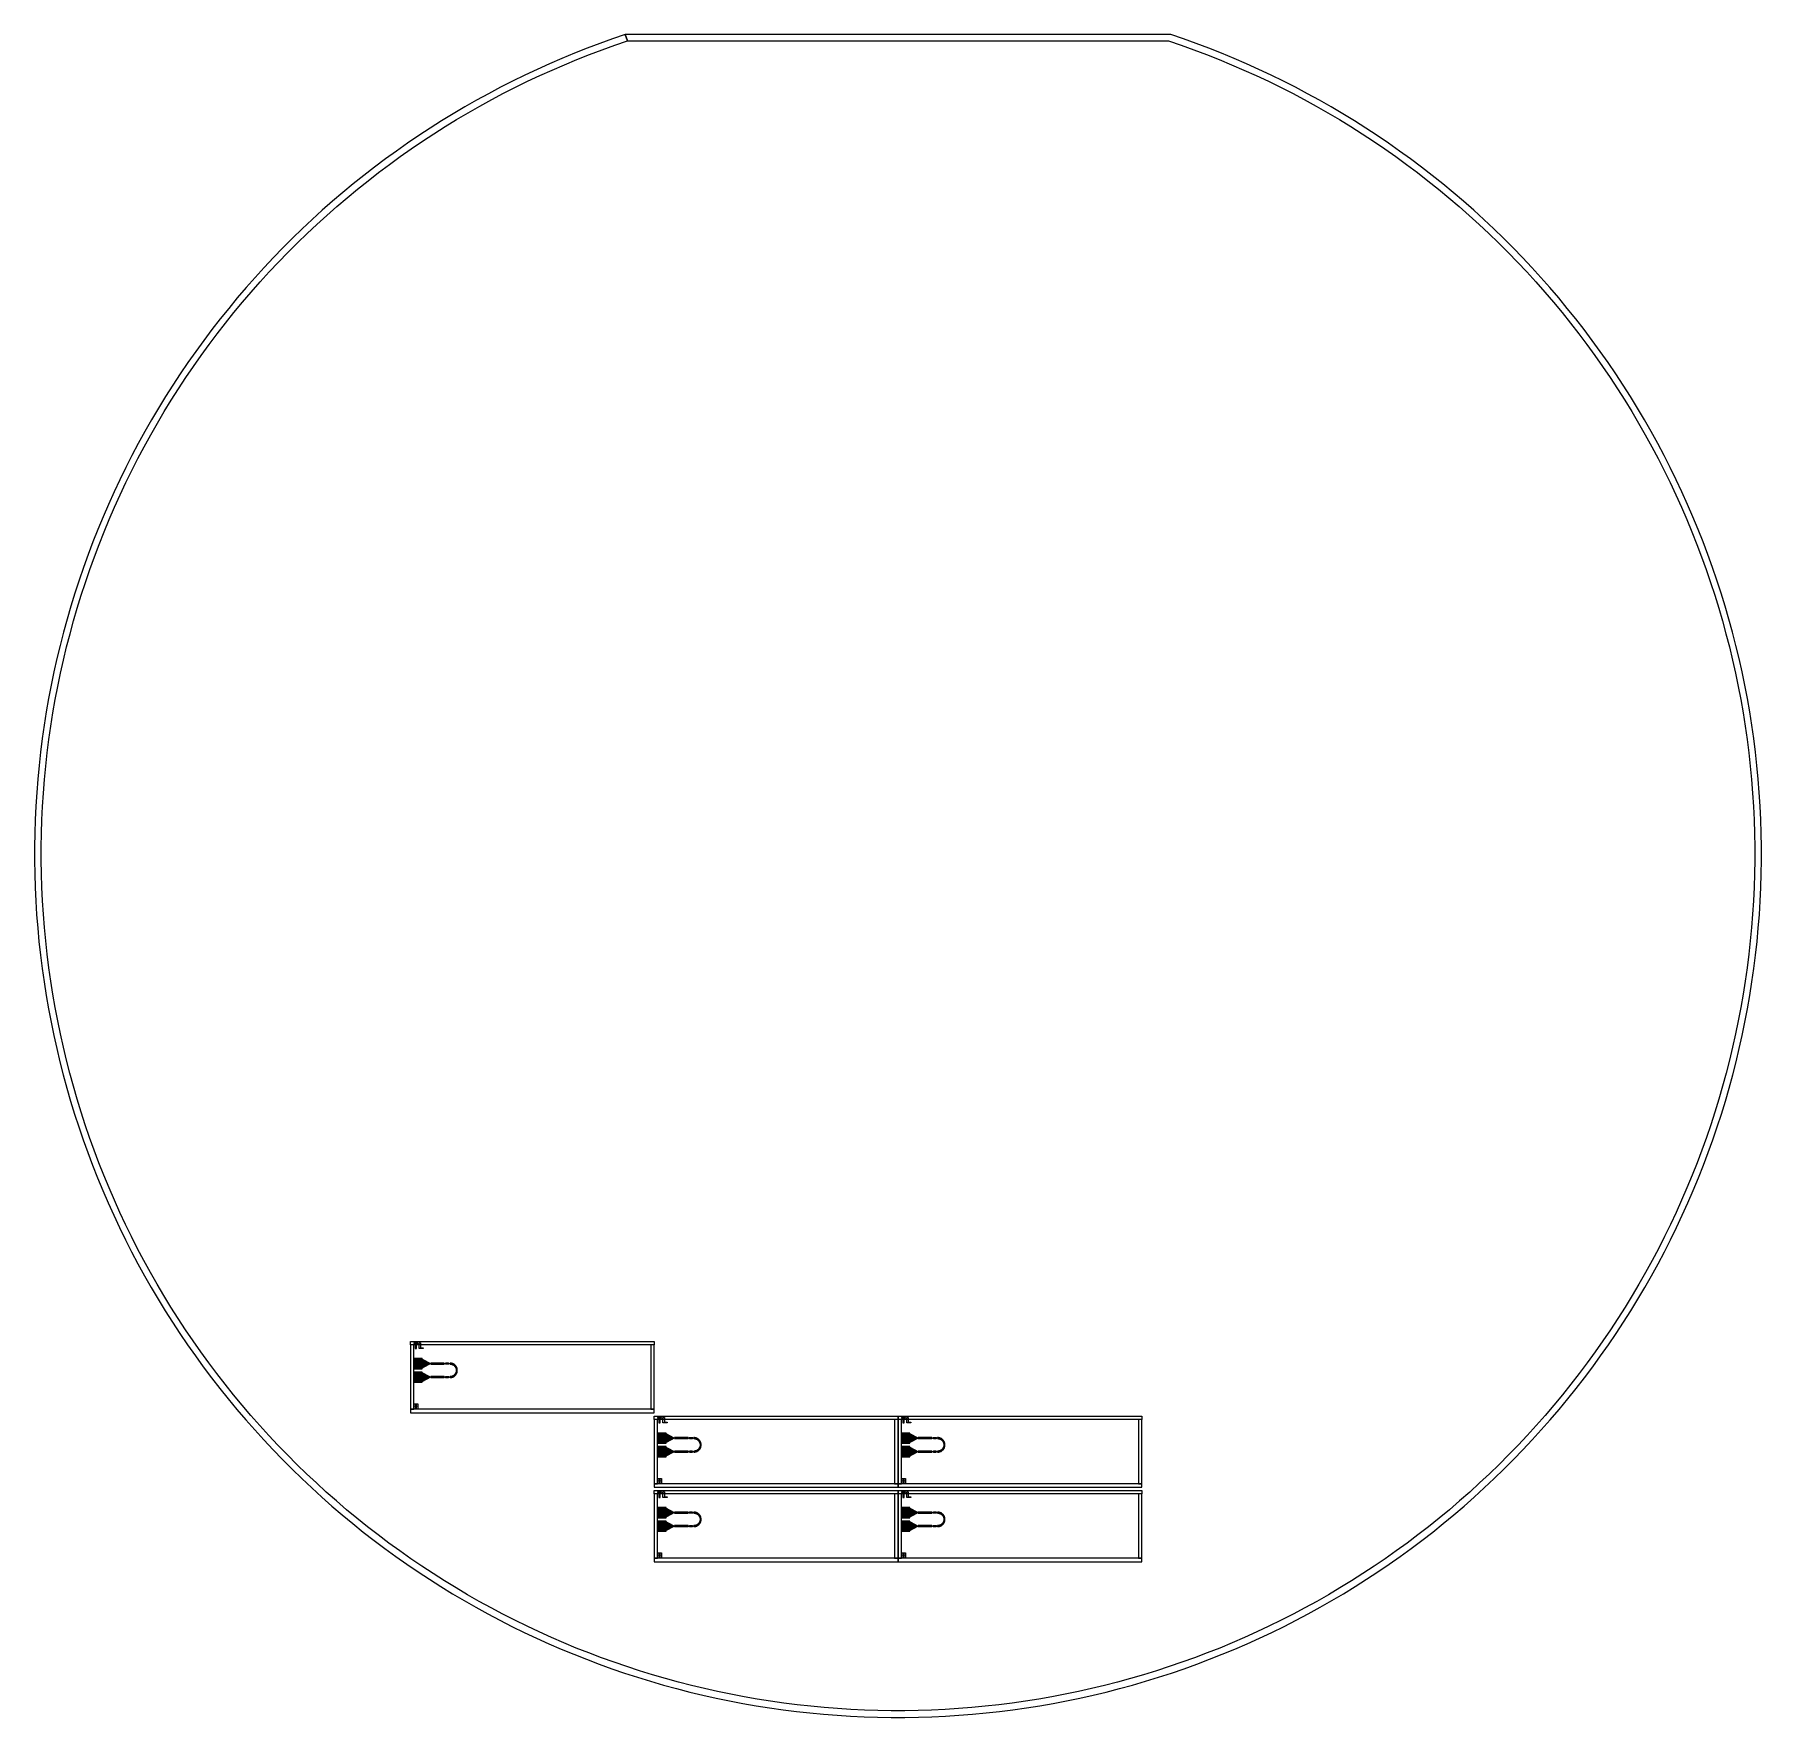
# Model space of a CAD drawing. Extents: x -25499 to 25499, y -25499 to 24195.
import ezdxf

# ---------------------------------------------------------------- set-up
doc = ezdxf.new("R2010")
doc.units = 0
doc.layers.add('GAP', color=1, linetype='continuous')
doc.layers.add('PIN', color=3, linetype='continuous')

# ---------------------------------------------------------------- blocks, each defined once
blk = doc.blocks.new('A')
for points in [[(-100, 2000), (7100, 2000), (7100, 1900), (-100, 1900), (-100, 2000)], [(-100, 0), (0, 0), (0, 1900), (-100, 1900), (-100, 0)], [(7000, 0), (7100, 0), (7100, 1900), (7000, 1900), (7000, 0)], [(-100, -100), (7100, -100), (7100, 0), (-100, 0), (-100, -100)]]:
    blk.add_lwpolyline(points)
blk = doc.blocks.new('AGAP')
for points in [[(75, 1500), (0, 1500), (0, 1200), (75, 1200), (75, 1500)], [(0, 800), (75, 800), (75, 1100), (0, 1100), (0, 800)], [(250, 1500), (75, 1500), (75, 1200), (250, 1200), (250, 1500)], [(75, 800), (250, 800), (250, 1100), (75, 1100), (75, 800)], [(900, 1365), (500, 1365), (500, 1335), (900, 1335), (900, 1365)], [(1071, 935), (1082, 935), (1094, 936), (1105, 938), (1116, 940), (1128, 943), (1139, 946), (1149, 950), (1160, 954), (1170, 959), (1180, 965), (1190, 971), (1199, 977), (1208, 984), (1217, 992), (1225, 1000), (1233, 1008), (1240, 1017), (1247, 1026), (1253, 1036), (1259, 1046), (1264, 1056), (1269, 1066), (1273, 1077), (1277, 1088), (1280, 1099), (1282, 1110), (1284, 1121), (1285, 1133), (1286, 1144), (1286, 1156), (1285, 1167), (1284, 1179), (1282, 1190), (1280, 1201), (1277, 1212), (1273, 1223), (1269, 1234), (1264, 1244), (1259, 1254), (1253, 1264), (1247, 1274), (1240, 1283), (1233, 1292), (1225, 1300), (1217, 1308), (1208, 1316), (1199, 1323), (1190, 1329), (1180, 1335), (1170, 1341), (1160, 1346), (1149, 1350), (1139, 1354), (1128, 1357), (1116, 1360), (1105, 1362), (1094, 1364), (1082, 1365), (1071, 1365), (1071, 1350), (1082, 1350), (1092, 1349), (1103, 1347), (1113, 1345), (1124, 1343), (1134, 1340), (1144, 1336), (1154, 1332), (1163, 1327), (1173, 1322), (1182, 1317), (1190, 1311), (1199, 1304), (1207, 1297), (1214, 1290), (1222, 1282), (1228, 1274), (1235, 1265), (1241, 1256), (1246, 1247), (1251, 1237), (1255, 1228), (1259, 1218), (1262, 1208), (1265, 1197), (1268, 1187), (1269, 1177), (1270, 1166), (1271, 1155), (1271, 1145), (1270, 1134), (1269, 1123), (1268, 1113), (1265, 1103), (1262, 1092), (1259, 1082), (1255, 1072), (1251, 1063), (1246, 1053), (1241, 1044), (1235, 1035), (1228, 1026), (1222, 1018), (1214, 1010), (1207, 1003), (1199, 996), (1190, 989), (1182, 983), (1173, 978), (1163, 973), (1154, 968), (1144, 964), (1134, 960), (1124, 957), (1113, 955), (1103, 953), (1092, 951), (1082, 950), (1071, 950), (1071, 935)], [(1071, 950), (1082, 950), (1092, 951), (1103, 953), (1113, 955), (1124, 957), (1134, 960), (1144, 964), (1154, 968), (1163, 973), (1173, 978), (1182, 983), (1190, 989), (1199, 996), (1207, 1003), (1214, 1010), (1222, 1018), (1228, 1026), (1235, 1035), (1241, 1044), (1246, 1053), (1251, 1063), (1255, 1072), (1259, 1082), (1262, 1092), (1265, 1103), (1268, 1113), (1269, 1123), (1270, 1134), (1271, 1145), (1271, 1155), (1270, 1166), (1269, 1177), (1268, 1187), (1265, 1197), (1262, 1208), (1259, 1218), (1255, 1228), (1251, 1237), (1246, 1247), (1241, 1256), (1235, 1265), (1228, 1274), (1222, 1282), (1214, 1290), (1207, 1297), (1199, 1304), (1190, 1311), (1182, 1317), (1173, 1322), (1163, 1327), (1154, 1332), (1144, 1336), (1134, 1340), (1124, 1343), (1113, 1345), (1103, 1347), (1092, 1349), (1082, 1350), (1071, 1350), (1071, 1335), (1081, 1335), (1091, 1334), (1100, 1333), (1110, 1331), (1120, 1328), (1129, 1326), (1138, 1322), (1147, 1318), (1156, 1314), (1165, 1309), (1173, 1304), (1181, 1299), (1189, 1292), (1196, 1286), (1204, 1279), (1210, 1272), (1217, 1264), (1222, 1256), (1228, 1248), (1233, 1240), (1237, 1231), (1241, 1222), (1245, 1213), (1248, 1203), (1251, 1194), (1253, 1184), (1254, 1175), (1255, 1165), (1256, 1155), (1256, 1145), (1255, 1135), (1254, 1125), (1253, 1116), (1251, 1106), (1248, 1097), (1245, 1087), (1241, 1078), (1237, 1069), (1233, 1060), (1228, 1052), (1222, 1044), (1217, 1036), (1210, 1028), (1204, 1021), (1196, 1014), (1189, 1008), (1181, 1001), (1173, 996), (1165, 991), (1156, 986), (1147, 982), (1138, 978), (1129, 974), (1120, 972), (1110, 969), (1100, 967), (1091, 966), (1081, 965), (1071, 965), (1071, 950)], [(500, 935), (900, 935), (900, 965), (500, 965), (500, 935)]]:
    blk.add_lwpolyline(points)
for points in [[(75, 1500), (0, 1500), (75, 1200), (0, 1200)], [(0, 800), (75, 800), (0, 1100), (75, 1100)], [(250, 1500), (75, 1500), (250, 1200), (75, 1200)], [(75, 800), (250, 800), (75, 1100), (250, 1100)], [(500, 1350), (250, 1350), (500, 1365), (250, 1500)], [(500, 1350), (250, 1350), (500, 1335), (250, 1200)], [(250, 950), (500, 950), (250, 1100), (500, 965)], [(900, 1365), (500, 1365), (900, 1335), (500, 1335)], [(950, 1350), (900, 1350), (950, 1386), (900, 1365)], [(950, 1350), (900, 1350), (950, 1314), (900, 1335)], [(1021, 1386), (950, 1386), (1021, 1314), (950, 1314)], [(1071, 1350), (1021, 1350), (1071, 1365), (1021, 1386)], [(1071, 1350), (1021, 1350), (1071, 1335), (1021, 1314)], [(1075, 1350), (1076, 1365), (1071, 1350), (1071, 1365)], [(1075, 1335), (1075, 1350), (1071, 1335), (1071, 1350)], [(1079, 1350), (1080, 1365), (1075, 1350), (1076, 1365)], [(1079, 1335), (1079, 1350), (1075, 1335), (1075, 1350)], [(1084, 1350), (1084, 1365), (1079, 1350), (1080, 1365)], [(1083, 1335), (1084, 1350), (1079, 1335), (1079, 1350)], [(1086, 1334), (1088, 1349), (1083, 1335), (1084, 1350)], [(1088, 1349), (1089, 1364), (1084, 1350), (1084, 1365)], [(1090, 1334), (1092, 1349), (1086, 1334), (1088, 1349)], [(1092, 1349), (1093, 1364), (1088, 1349), (1089, 1364)], [(1094, 1334), (1096, 1348), (1090, 1334), (1092, 1349)], [(1096, 1348), (1098, 1363), (1092, 1349), (1093, 1364)], [(1098, 1333), (1100, 1348), (1094, 1334), (1096, 1348)], [(1100, 1348), (1102, 1363), (1096, 1348), (1098, 1363)], [(1102, 1332), (1104, 1347), (1098, 1333), (1100, 1348)], [(1104, 1347), (1107, 1362), (1100, 1348), (1102, 1363)], [(1106, 1332), (1108, 1346), (1102, 1332), (1104, 1347)], [(1108, 1346), (1111, 1361), (1104, 1347), (1107, 1362)], [(1109, 1331), (1113, 1346), (1106, 1332), (1108, 1346)], [(1113, 1346), (1116, 1360), (1108, 1346), (1111, 1361)], [(1113, 1330), (1117, 1345), (1109, 1331), (1113, 1346)], [(1117, 1345), (1120, 1359), (1113, 1346), (1116, 1360)], [(1117, 1329), (1121, 1344), (1113, 1330), (1117, 1345)], [(1121, 1344), (1124, 1358), (1117, 1345), (1120, 1359)], [(1121, 1328), (1125, 1343), (1117, 1329), (1121, 1344)], [(1125, 1343), (1129, 1357), (1121, 1344), (1124, 1358)], [(1124, 1327), (1129, 1341), (1121, 1328), (1125, 1343)], [(1128, 1326), (1133, 1340), (1124, 1327), (1129, 1341)], [(1129, 1341), (1133, 1356), (1125, 1343), (1129, 1357)], [(1132, 1325), (1137, 1339), (1128, 1326), (1133, 1340)], [(1133, 1340), (1137, 1354), (1129, 1341), (1133, 1356)], [(1135, 1323), (1141, 1337), (1132, 1325), (1137, 1339)], [(1137, 1339), (1142, 1353), (1133, 1340), (1137, 1354)], [(1139, 1322), (1145, 1336), (1135, 1323), (1141, 1337)], [(1141, 1337), (1146, 1352), (1137, 1339), (1142, 1353)], [(1143, 1321), (1149, 1334), (1139, 1322), (1145, 1336)], [(1145, 1336), (1150, 1350), (1141, 1337), (1146, 1352)], [(1146, 1319), (1152, 1333), (1143, 1321), (1149, 1334)], [(1149, 1334), (1154, 1348), (1145, 1336), (1150, 1350)], [(1150, 1317), (1156, 1331), (1146, 1319), (1152, 1333)], [(1152, 1333), (1158, 1346), (1149, 1334), (1154, 1348)], [(1153, 1316), (1160, 1329), (1150, 1317), (1156, 1331)], [(1156, 1331), (1163, 1345), (1152, 1333), (1158, 1346)], [(1157, 1314), (1164, 1327), (1153, 1316), (1160, 1329)], [(1160, 1329), (1167, 1343), (1156, 1331), (1163, 1345)], [(1160, 1312), (1167, 1325), (1157, 1314), (1164, 1327)], [(1164, 1327), (1171, 1341), (1160, 1329), (1167, 1343)], [(1163, 1310), (1171, 1323), (1160, 1312), (1167, 1325)], [(1167, 1325), (1175, 1338), (1164, 1327), (1171, 1341)], [(1167, 1308), (1175, 1321), (1163, 1310), (1171, 1323)], [(1171, 1323), (1178, 1336), (1167, 1325), (1175, 1338)], [(1170, 1306), (1178, 1319), (1167, 1308), (1175, 1321)], [(1173, 1304), (1182, 1317), (1170, 1306), (1178, 1319)], [(1175, 1321), (1182, 1334), (1171, 1323), (1178, 1336)], [(1177, 1302), (1185, 1314), (1173, 1304), (1182, 1317)], [(1178, 1319), (1186, 1332), (1175, 1321), (1182, 1334)], [(1180, 1300), (1189, 1312), (1177, 1302), (1185, 1314)], [(1182, 1317), (1190, 1329), (1178, 1319), (1186, 1332)], [(1183, 1297), (1192, 1309), (1180, 1300), (1189, 1312)], [(1185, 1314), (1194, 1327), (1182, 1317), (1190, 1329)], [(1186, 1295), (1195, 1307), (1183, 1297), (1192, 1309)], [(1189, 1312), (1197, 1324), (1185, 1314), (1194, 1327)], [(1189, 1293), (1198, 1304), (1186, 1295), (1195, 1307)], [(1192, 1309), (1201, 1321), (1189, 1312), (1197, 1324)], [(1192, 1290), (1202, 1301), (1189, 1293), (1198, 1304)], [(1195, 1307), (1205, 1318), (1192, 1309), (1201, 1321)], [(1195, 1287), (1205, 1299), (1192, 1290), (1202, 1301)], [(1198, 1304), (1208, 1316), (1195, 1307), (1205, 1318)], [(1198, 1285), (1208, 1296), (1195, 1287), (1205, 1299)], [(1202, 1301), (1211, 1313), (1198, 1304), (1208, 1316)], [(1200, 1282), (1211, 1293), (1198, 1285), (1208, 1296)], [(1203, 1279), (1214, 1290), (1200, 1282), (1211, 1293)], [(1200, 1018), (1211, 1007), (1203, 1021), (1214, 1010)], [(1205, 1299), (1215, 1310), (1202, 1301), (1211, 1313)], [(1206, 1277), (1217, 1287), (1203, 1279), (1214, 1290)], [(1203, 1021), (1214, 1010), (1206, 1023), (1217, 1013)], [(1208, 1296), (1218, 1307), (1205, 1299), (1215, 1310)], [(1208, 1274), (1220, 1284), (1206, 1277), (1217, 1287)], [(1206, 1023), (1217, 1013), (1208, 1026), (1220, 1016)], [(1211, 1293), (1221, 1304), (1208, 1296), (1218, 1307)], [(1211, 1271), (1222, 1281), (1208, 1274), (1220, 1284)], [(1208, 1026), (1220, 1016), (1211, 1029), (1222, 1019)], [(1214, 1290), (1225, 1300), (1211, 1293), (1221, 1304)], [(1214, 1268), (1225, 1277), (1211, 1271), (1222, 1281)], [(1211, 1029), (1222, 1019), (1214, 1032), (1225, 1023)], [(1217, 1287), (1228, 1297), (1214, 1290), (1225, 1300)], [(1216, 1265), (1228, 1274), (1214, 1268), (1225, 1277)], [(1214, 1032), (1225, 1023), (1216, 1035), (1228, 1026)], [(1218, 1262), (1230, 1271), (1216, 1265), (1228, 1274)], [(1216, 1035), (1228, 1026), (1218, 1038), (1230, 1029)], [(1220, 1284), (1231, 1294), (1217, 1287), (1228, 1297)], [(1221, 1259), (1233, 1268), (1218, 1262), (1230, 1271)], [(1218, 1038), (1230, 1029), (1221, 1041), (1233, 1032)], [(1222, 1281), (1234, 1290), (1220, 1284), (1231, 1294)], [(1223, 1256), (1235, 1264), (1221, 1259), (1233, 1268)], [(1221, 1041), (1233, 1032), (1223, 1044), (1235, 1036)], [(1225, 1277), (1237, 1287), (1222, 1281), (1234, 1290)], [(1222, 1019), (1234, 1010), (1225, 1023), (1237, 1013)], [(1225, 1252), (1238, 1261), (1223, 1256), (1235, 1264)], [(1223, 1044), (1235, 1036), (1225, 1048), (1238, 1039)], [(1228, 1274), (1239, 1284), (1225, 1277), (1237, 1287)], [(1227, 1249), (1240, 1257), (1225, 1252), (1238, 1261)], [(1225, 1048), (1238, 1039), (1227, 1051), (1240, 1043)], [(1225, 1023), (1237, 1013), (1228, 1026), (1239, 1016)], [(1229, 1246), (1242, 1254), (1227, 1249), (1240, 1257)], [(1227, 1051), (1240, 1043), (1229, 1054), (1242, 1046)], [(1230, 1271), (1242, 1280), (1228, 1274), (1239, 1284)], [(1228, 1026), (1239, 1016), (1230, 1029), (1242, 1020)], [(1231, 1242), (1244, 1250), (1229, 1246), (1242, 1254)], [(1229, 1054), (1242, 1046), (1231, 1058), (1244, 1050)], [(1233, 1268), (1245, 1276), (1230, 1271), (1242, 1280)], [(1230, 1029), (1242, 1020), (1233, 1032), (1245, 1024)], [(1233, 1239), (1246, 1246), (1231, 1242), (1244, 1250)], [(1231, 1058), (1244, 1050), (1233, 1061), (1246, 1054)], [(1235, 1264), (1248, 1273), (1233, 1268), (1245, 1276)], [(1235, 1236), (1248, 1243), (1233, 1239), (1246, 1246)], [(1233, 1061), (1246, 1054), (1235, 1064), (1248, 1057)], [(1233, 1032), (1245, 1024), (1235, 1036), (1248, 1027)], [(1238, 1261), (1250, 1269), (1235, 1264), (1248, 1273)], [(1237, 1232), (1250, 1239), (1235, 1236), (1248, 1243)], [(1235, 1064), (1248, 1057), (1237, 1068), (1250, 1061)], [(1235, 1036), (1248, 1027), (1238, 1039), (1250, 1031)], [(1238, 1229), (1252, 1235), (1237, 1232), (1250, 1239)], [(1237, 1068), (1250, 1061), (1238, 1071), (1252, 1065)], [(1240, 1257), (1253, 1265), (1238, 1261), (1250, 1269)], [(1240, 1225), (1254, 1231), (1238, 1229), (1252, 1235)], [(1238, 1071), (1252, 1065), (1240, 1075), (1254, 1069)], [(1238, 1039), (1250, 1031), (1240, 1043), (1253, 1035)], [(1242, 1254), (1255, 1261), (1240, 1257), (1253, 1265)], [(1242, 1222), (1255, 1228), (1240, 1225), (1254, 1231)], [(1240, 1075), (1254, 1069), (1242, 1078), (1255, 1072)], [(1240, 1043), (1253, 1035), (1242, 1046), (1255, 1039)], [(1244, 1250), (1257, 1258), (1242, 1254), (1255, 1261)], [(1243, 1218), (1257, 1224), (1242, 1222), (1255, 1228)], [(1242, 1078), (1255, 1072), (1243, 1082), (1257, 1076)], [(1242, 1046), (1255, 1039), (1244, 1050), (1257, 1042)], [(1244, 1214), (1258, 1220), (1243, 1218), (1257, 1224)], [(1243, 1082), (1257, 1076), (1244, 1086), (1258, 1080)], [(1246, 1246), (1259, 1254), (1244, 1250), (1257, 1258)], [(1246, 1211), (1260, 1216), (1244, 1214), (1258, 1220)], [(1244, 1086), (1258, 1080), (1246, 1089), (1260, 1084)], [(1244, 1050), (1257, 1042), (1246, 1054), (1259, 1046)], [(1248, 1243), (1262, 1250), (1246, 1246), (1259, 1254)], [(1247, 1207), (1261, 1212), (1246, 1211), (1260, 1216)], [(1246, 1089), (1260, 1084), (1247, 1093), (1261, 1088)], [(1246, 1054), (1259, 1046), (1248, 1057), (1262, 1050)], [(1248, 1203), (1262, 1208), (1247, 1207), (1261, 1212)], [(1247, 1093), (1261, 1088), (1248, 1097), (1262, 1092)], [(1250, 1239), (1264, 1246), (1248, 1243), (1262, 1250)], [(1249, 1200), (1264, 1204), (1248, 1203), (1262, 1208)], [(1248, 1097), (1262, 1092), (1249, 1100), (1264, 1096)], [(1248, 1057), (1262, 1050), (1250, 1061), (1264, 1054)], [(1250, 1196), (1265, 1200), (1249, 1200), (1264, 1204)], [(1249, 1100), (1264, 1096), (1250, 1104), (1265, 1100)], [(1252, 1235), (1266, 1242), (1250, 1239), (1264, 1246)], [(1251, 1192), (1266, 1196), (1250, 1196), (1265, 1200)], [(1250, 1104), (1265, 1100), (1251, 1108), (1266, 1104)], [(1250, 1061), (1264, 1054), (1252, 1065), (1266, 1058)], [(1252, 1188), (1267, 1192), (1251, 1192), (1266, 1196)], [(1251, 1108), (1266, 1104), (1252, 1112), (1267, 1108)], [(1254, 1231), (1267, 1237), (1252, 1235), (1266, 1242)], [(1253, 1185), (1267, 1187), (1252, 1188), (1267, 1192)], [(1252, 1112), (1267, 1108), (1253, 1115), (1267, 1113)], [(1252, 1065), (1266, 1058), (1254, 1069), (1267, 1063)], [(1253, 1181), (1268, 1183), (1253, 1185), (1267, 1187)], [(1254, 1177), (1269, 1179), (1253, 1181), (1268, 1183)], [(1253, 1119), (1268, 1117), (1254, 1123), (1269, 1121)], [(1253, 1115), (1267, 1113), (1253, 1119), (1268, 1117)], [(1255, 1228), (1269, 1233), (1254, 1231), (1267, 1237)], [(1255, 1173), (1269, 1175), (1254, 1177), (1269, 1179)], [(1254, 1123), (1269, 1121), (1255, 1127), (1269, 1125)], [(1254, 1069), (1267, 1063), (1255, 1072), (1269, 1067)], [(1257, 1224), (1271, 1229), (1255, 1228), (1269, 1233)], [(1255, 1169), (1270, 1171), (1255, 1173), (1269, 1175)], [(1255, 1165), (1270, 1167), (1255, 1169), (1270, 1171)], [(1256, 1162), (1271, 1163), (1255, 1165), (1270, 1167)], [(1255, 1135), (1270, 1133), (1256, 1138), (1271, 1137)], [(1255, 1131), (1270, 1129), (1255, 1135), (1270, 1133)], [(1255, 1127), (1269, 1125), (1255, 1131), (1270, 1129)], [(1255, 1072), (1269, 1067), (1257, 1076), (1271, 1071)], [(1256, 1158), (1271, 1158), (1256, 1162), (1271, 1163)], [(1256, 1154), (1271, 1154), (1256, 1158), (1271, 1158)], [(1256, 1150), (1271, 1150), (1256, 1154), (1271, 1154)], [(1256, 1146), (1271, 1146), (1256, 1150), (1271, 1150)], [(1256, 1142), (1271, 1142), (1256, 1146), (1271, 1146)], [(1256, 1138), (1271, 1137), (1256, 1142), (1271, 1142)], [(1258, 1220), (1273, 1225), (1257, 1224), (1271, 1229)], [(1257, 1076), (1271, 1071), (1258, 1080), (1273, 1075)], [(1260, 1216), (1274, 1221), (1258, 1220), (1273, 1225)], [(1258, 1080), (1273, 1075), (1260, 1084), (1274, 1079)], [(1261, 1212), (1275, 1216), (1260, 1216), (1274, 1221)], [(1260, 1084), (1274, 1079), (1261, 1088), (1275, 1084)], [(1262, 1208), (1277, 1212), (1261, 1212), (1275, 1216)], [(1261, 1088), (1275, 1084), (1262, 1092), (1277, 1088)], [(1264, 1204), (1278, 1208), (1262, 1208), (1277, 1212)], [(1262, 1092), (1277, 1088), (1264, 1096), (1278, 1092)], [(1265, 1200), (1279, 1203), (1264, 1204), (1278, 1208)], [(1264, 1096), (1278, 1092), (1265, 1100), (1279, 1097)], [(1266, 1196), (1280, 1199), (1265, 1200), (1279, 1203)], [(1265, 1100), (1279, 1097), (1266, 1104), (1280, 1101)], [(1267, 1192), (1281, 1195), (1266, 1196), (1280, 1199)], [(1266, 1104), (1280, 1101), (1267, 1108), (1281, 1105)], [(1267, 1187), (1282, 1190), (1267, 1192), (1281, 1195)], [(1268, 1183), (1283, 1186), (1267, 1187), (1282, 1190)], [(1267, 1113), (1282, 1110), (1268, 1117), (1283, 1114)], [(1267, 1108), (1281, 1105), (1267, 1113), (1282, 1110)], [(1269, 1179), (1284, 1181), (1268, 1183), (1283, 1186)], [(1268, 1117), (1283, 1114), (1269, 1121), (1284, 1119)], [(1269, 1175), (1284, 1177), (1269, 1179), (1284, 1181)], [(1270, 1171), (1285, 1172), (1269, 1175), (1284, 1177)], [(1269, 1125), (1284, 1123), (1270, 1129), (1285, 1128)], [(1269, 1121), (1284, 1119), (1269, 1125), (1284, 1123)], [(1270, 1167), (1285, 1168), (1270, 1171), (1285, 1172)], [(1271, 1163), (1286, 1163), (1270, 1167), (1285, 1168)], [(1270, 1133), (1285, 1132), (1271, 1137), (1286, 1137)], [(1270, 1129), (1285, 1128), (1270, 1133), (1285, 1132)], [(1271, 1158), (1286, 1159), (1271, 1163), (1286, 1163)], [(1271, 1154), (1286, 1155), (1271, 1158), (1286, 1159)], [(1271, 1150), (1286, 1150), (1271, 1154), (1286, 1155)], [(1271, 1146), (1286, 1145), (1271, 1150), (1286, 1150)], [(1271, 1142), (1286, 1141), (1271, 1146), (1286, 1145)], [(1271, 1137), (1286, 1137), (1271, 1142), (1286, 1141)], [(250, 950), (500, 950), (250, 800), (500, 935)], [(500, 935), (900, 935), (500, 965), (900, 965)], [(900, 950), (950, 950), (900, 965), (950, 986)], [(900, 950), (950, 950), (900, 935), (950, 914)], [(950, 914), (1021, 914), (950, 986), (1021, 986)], [(1021, 950), (1071, 950), (1021, 986), (1071, 965)], [(1021, 950), (1071, 950), (1021, 914), (1071, 935)], [(1071, 965), (1071, 950), (1075, 965), (1075, 950)], [(1071, 950), (1071, 935), (1075, 950), (1076, 935)], [(1075, 965), (1075, 950), (1079, 965), (1079, 950)], [(1075, 950), (1076, 935), (1079, 950), (1080, 935)], [(1079, 965), (1079, 950), (1083, 965), (1084, 950)], [(1079, 950), (1080, 935), (1084, 950), (1084, 935)], [(1083, 965), (1084, 950), (1086, 966), (1088, 951)], [(1084, 950), (1084, 935), (1088, 951), (1089, 936)], [(1086, 966), (1088, 951), (1090, 966), (1092, 951)], [(1088, 951), (1089, 936), (1092, 951), (1093, 936)], [(1090, 966), (1092, 951), (1094, 966), (1096, 952)], [(1092, 951), (1093, 936), (1096, 952), (1098, 937)], [(1094, 966), (1096, 952), (1098, 967), (1100, 952)], [(1096, 952), (1098, 937), (1100, 952), (1102, 937)], [(1098, 967), (1100, 952), (1102, 968), (1104, 953)], [(1100, 952), (1102, 937), (1104, 953), (1107, 938)], [(1102, 968), (1104, 953), (1106, 968), (1108, 954)], [(1104, 953), (1107, 938), (1108, 954), (1111, 939)], [(1106, 968), (1108, 954), (1109, 969), (1113, 954)], [(1108, 954), (1111, 939), (1113, 954), (1116, 940)], [(1109, 969), (1113, 954), (1113, 970), (1117, 955)], [(1113, 970), (1117, 955), (1117, 971), (1121, 956)], [(1113, 954), (1116, 940), (1117, 955), (1120, 941)], [(1117, 971), (1121, 956), (1121, 972), (1125, 957)], [(1117, 955), (1120, 941), (1121, 956), (1124, 942)], [(1121, 972), (1125, 957), (1124, 973), (1129, 959)], [(1121, 956), (1124, 942), (1125, 957), (1129, 943)], [(1124, 973), (1129, 959), (1128, 974), (1133, 960)], [(1125, 957), (1129, 943), (1129, 959), (1133, 944)], [(1128, 974), (1133, 960), (1132, 975), (1137, 961)], [(1129, 959), (1133, 944), (1133, 960), (1137, 946)], [(1132, 975), (1137, 961), (1135, 977), (1141, 963)], [(1133, 960), (1137, 946), (1137, 961), (1142, 947)], [(1135, 977), (1141, 963), (1139, 978), (1145, 964)], [(1137, 961), (1142, 947), (1141, 963), (1146, 948)], [(1139, 978), (1145, 964), (1143, 979), (1149, 966)], [(1141, 963), (1146, 948), (1145, 964), (1150, 950)], [(1143, 979), (1149, 966), (1146, 981), (1152, 967)], [(1145, 964), (1150, 950), (1149, 966), (1154, 952)], [(1146, 981), (1152, 967), (1150, 983), (1156, 969)], [(1149, 966), (1154, 952), (1152, 967), (1158, 954)], [(1150, 983), (1156, 969), (1153, 984), (1160, 971)], [(1152, 967), (1158, 954), (1156, 969), (1163, 955)], [(1153, 984), (1160, 971), (1157, 986), (1164, 973)], [(1156, 969), (1163, 955), (1160, 971), (1167, 957)], [(1157, 986), (1164, 973), (1160, 988), (1167, 975)], [(1160, 988), (1167, 975), (1163, 990), (1171, 977)], [(1160, 971), (1167, 957), (1164, 973), (1171, 959)], [(1163, 990), (1171, 977), (1167, 992), (1175, 979)], [(1164, 973), (1171, 959), (1167, 975), (1175, 962)], [(1167, 992), (1175, 979), (1170, 994), (1178, 981)], [(1167, 975), (1175, 962), (1171, 977), (1178, 964)], [(1170, 994), (1178, 981), (1173, 996), (1182, 983)], [(1171, 977), (1178, 964), (1175, 979), (1182, 966)], [(1173, 996), (1182, 983), (1177, 998), (1185, 986)], [(1175, 979), (1182, 966), (1178, 981), (1186, 968)], [(1177, 998), (1185, 986), (1180, 1000), (1189, 988)], [(1178, 981), (1186, 968), (1182, 983), (1190, 971)], [(1180, 1000), (1189, 988), (1183, 1003), (1192, 991)], [(1182, 983), (1190, 971), (1185, 986), (1194, 973)], [(1183, 1003), (1192, 991), (1186, 1005), (1195, 993)], [(1185, 986), (1194, 973), (1189, 988), (1197, 976)], [(1186, 1005), (1195, 993), (1189, 1007), (1198, 996)], [(1189, 1007), (1198, 996), (1192, 1010), (1202, 999)], [(1189, 988), (1197, 976), (1192, 991), (1201, 979)], [(1192, 1010), (1202, 999), (1195, 1013), (1205, 1001)], [(1192, 991), (1201, 979), (1195, 993), (1205, 982)], [(1195, 1013), (1205, 1001), (1198, 1015), (1208, 1004)], [(1195, 993), (1205, 982), (1198, 996), (1208, 984)], [(1198, 1015), (1208, 1004), (1200, 1018), (1211, 1007)], [(1198, 996), (1208, 984), (1202, 999), (1211, 987)], [(1202, 999), (1211, 987), (1205, 1001), (1215, 990)], [(1205, 1001), (1215, 990), (1208, 1004), (1218, 993)], [(1208, 1004), (1218, 993), (1211, 1007), (1221, 996)], [(1211, 1007), (1221, 996), (1214, 1010), (1225, 1000)], [(1214, 1010), (1225, 1000), (1217, 1013), (1228, 1003)], [(1217, 1013), (1228, 1003), (1220, 1016), (1231, 1006)], [(1220, 1016), (1231, 1006), (1222, 1019), (1234, 1010)]]:
    blk.add_solid(points)
at = {"layer": 'gap'}
for points in [[(40, 1800), (80, 1800), (80, 1940), (120, 1940), (120, 1960), (0, 1960), (0, 1940), (40, 1940), (40, 1800), (40, 1800)], [(160, 1800), (160, 1960), (200, 1960), (200, 1820), (280, 1820), (280, 1800), (160, 1800), (160, 1800)], [(0, 0), (0, 160), (120, 160), (120, 0), (80, 0), (80, 140), (40, 140), (40, 0), (0, 0)], [(40, 80), (40, 100), (80, 100), (80, 80), (40, 80)]]:
    blk.add_lwpolyline(points, dxfattribs=at)
blk = doc.blocks.new('APIN')
for points in [[(250, 1425), (75, 1425), (75, 1275), (250, 1275), (250, 1425)], [(75, 875), (250, 875), (250, 1025), (75, 1025), (75, 875)], [(900, 1355), (500, 1355), (500, 1345), (900, 1345), (900, 1355)], [(1071, 945), (1082, 945), (1093, 946), (1104, 948), (1114, 950), (1125, 952), (1135, 955), (1146, 959), (1156, 963), (1166, 968), (1175, 973), (1184, 979), (1193, 985), (1202, 992), (1210, 999), (1218, 1007), (1225, 1015), (1232, 1023), (1239, 1032), (1245, 1041), (1250, 1051), (1255, 1060), (1260, 1070), (1264, 1080), (1267, 1091), (1270, 1101), (1272, 1112), (1274, 1123), (1275, 1134), (1276, 1145), (1276, 1155), (1275, 1166), (1274, 1177), (1272, 1188), (1270, 1199), (1267, 1209), (1264, 1220), (1260, 1230), (1255, 1240), (1250, 1249), (1245, 1259), (1239, 1268), (1232, 1277), (1225, 1285), (1218, 1293), (1210, 1301), (1202, 1308), (1193, 1315), (1184, 1321), (1175, 1327), (1166, 1332), (1156, 1337), (1146, 1341), (1135, 1345), (1125, 1348), (1114, 1350), (1104, 1352), (1093, 1354), (1082, 1355), (1071, 1355), (1071, 1350), (1082, 1350), (1092, 1349), (1103, 1347), (1113, 1345), (1124, 1343), (1134, 1340), (1144, 1336), (1154, 1332), (1163, 1327), (1173, 1322), (1182, 1317), (1190, 1311), (1199, 1304), (1207, 1297), (1214, 1290), (1222, 1282), (1228, 1274), (1235, 1265), (1241, 1256), (1246, 1247), (1251, 1237), (1255, 1228), (1259, 1218), (1262, 1208), (1265, 1197), (1268, 1187), (1269, 1177), (1270, 1166), (1271, 1155), (1271, 1145), (1270, 1134), (1269, 1123), (1268, 1113), (1265, 1103), (1262, 1092), (1259, 1082), (1255, 1072), (1251, 1063), (1246, 1053), (1241, 1044), (1235, 1035), (1228, 1026), (1222, 1018), (1214, 1010), (1207, 1003), (1199, 996), (1190, 989), (1182, 983), (1173, 978), (1163, 973), (1154, 968), (1144, 964), (1134, 960), (1124, 957), (1113, 955), (1103, 953), (1092, 951), (1082, 950), (1071, 950), (1071, 945)], [(1071, 950), (1082, 950), (1092, 951), (1103, 953), (1113, 955), (1124, 957), (1134, 960), (1144, 964), (1154, 968), (1163, 973), (1173, 978), (1182, 983), (1190, 989), (1199, 996), (1207, 1003), (1214, 1010), (1222, 1018), (1228, 1026), (1235, 1035), (1241, 1044), (1246, 1053), (1251, 1063), (1255, 1072), (1259, 1082), (1262, 1092), (1265, 1103), (1268, 1113), (1269, 1123), (1270, 1134), (1271, 1145), (1271, 1155), (1270, 1166), (1269, 1177), (1268, 1187), (1265, 1197), (1262, 1208), (1259, 1218), (1255, 1228), (1251, 1237), (1246, 1247), (1241, 1256), (1235, 1265), (1228, 1274), (1222, 1282), (1214, 1290), (1207, 1297), (1199, 1304), (1190, 1311), (1182, 1317), (1173, 1322), (1163, 1327), (1154, 1332), (1144, 1336), (1134, 1340), (1124, 1343), (1113, 1345), (1103, 1347), (1092, 1349), (1082, 1350), (1071, 1350), (1071, 1345), (1081, 1345), (1092, 1344), (1102, 1343), (1112, 1341), (1122, 1338), (1132, 1335), (1142, 1332), (1152, 1328), (1161, 1323), (1170, 1318), (1179, 1312), (1187, 1307), (1195, 1300), (1203, 1293), (1211, 1286), (1218, 1278), (1224, 1270), (1231, 1262), (1236, 1253), (1242, 1244), (1246, 1235), (1251, 1226), (1254, 1216), (1258, 1206), (1260, 1196), (1263, 1186), (1264, 1176), (1265, 1166), (1266, 1155), (1266, 1145), (1265, 1134), (1264, 1124), (1263, 1114), (1260, 1104), (1258, 1094), (1254, 1084), (1251, 1074), (1246, 1065), (1242, 1056), (1236, 1047), (1231, 1038), (1224, 1030), (1218, 1022), (1211, 1014), (1203, 1007), (1195, 1000), (1187, 993), (1179, 988), (1170, 982), (1161, 977), (1152, 972), (1142, 968), (1132, 965), (1122, 962), (1112, 959), (1102, 957), (1092, 956), (1081, 955), (1071, 955), (1071, 950)], [(500, 945), (900, 945), (900, 955), (500, 955), (500, 945)]]:
    blk.add_lwpolyline(points)
for points in [[(250, 1425), (75, 1425), (250, 1275), (75, 1275)], [(75, 875), (250, 875), (75, 1025), (250, 1025)], [(500, 1350), (250, 1350), (500, 1355), (250, 1425)], [(500, 1350), (250, 1350), (500, 1345), (250, 1275)], [(250, 950), (500, 950), (250, 1025), (500, 955)], [(900, 1355), (500, 1355), (900, 1345), (500, 1345)], [(950, 1350), (900, 1350), (950, 1362), (900, 1355)], [(950, 1350), (900, 1350), (950, 1338), (900, 1345)], [(1017, 1362), (1017, 1359), (950, 1362), (950, 1359)], [(1017, 1348), (1017, 1345), (950, 1348), (950, 1345)], [(1021, 1355), (1021, 1352), (954, 1355), (954, 1352)], [(1021, 1341), (1021, 1338), (954, 1341), (954, 1338)], [(1071, 1350), (1021, 1350), (1071, 1355), (1021, 1362)], [(1071, 1350), (1021, 1350), (1071, 1345), (1021, 1338)], [(1075, 1350), (1075, 1355), (1071, 1350), (1071, 1355)], [(1075, 1345), (1075, 1350), (1071, 1345), (1071, 1350)], [(1079, 1350), (1080, 1355), (1075, 1350), (1075, 1355)], [(1079, 1345), (1079, 1350), (1075, 1345), (1075, 1350)], [(1084, 1350), (1084, 1355), (1079, 1350), (1080, 1355)], [(1083, 1345), (1084, 1350), (1079, 1345), (1079, 1350)], [(1087, 1344), (1088, 1349), (1083, 1345), (1084, 1350)], [(1088, 1349), (1088, 1354), (1084, 1350), (1084, 1355)], [(1091, 1344), (1092, 1349), (1087, 1344), (1088, 1349)], [(1092, 1349), (1092, 1354), (1088, 1349), (1088, 1354)], [(1095, 1343), (1096, 1348), (1091, 1344), (1092, 1349)], [(1096, 1348), (1097, 1353), (1092, 1349), (1092, 1354)], [(1099, 1343), (1100, 1348), (1095, 1343), (1096, 1348)], [(1100, 1348), (1101, 1353), (1096, 1348), (1097, 1353)], [(1104, 1342), (1104, 1347), (1099, 1343), (1100, 1348)], [(1104, 1347), (1105, 1352), (1100, 1348), (1101, 1353)], [(1108, 1346), (1109, 1351), (1104, 1347), (1105, 1352)], [(1108, 1342), (1108, 1346), (1104, 1342), (1104, 1347)], [(1113, 1346), (1114, 1351), (1108, 1346), (1109, 1351)], [(1112, 1341), (1113, 1346), (1108, 1342), (1108, 1346)], [(1116, 1340), (1117, 1345), (1112, 1341), (1113, 1346)], [(1117, 1345), (1118, 1350), (1113, 1346), (1114, 1351)], [(1119, 1339), (1121, 1344), (1116, 1340), (1117, 1345)], [(1121, 1344), (1122, 1349), (1117, 1345), (1118, 1350)], [(1123, 1338), (1125, 1343), (1119, 1339), (1121, 1344)], [(1125, 1343), (1126, 1347), (1121, 1344), (1122, 1349)], [(1127, 1337), (1129, 1341), (1123, 1338), (1125, 1343)], [(1129, 1341), (1130, 1346), (1125, 1343), (1126, 1347)], [(1131, 1335), (1133, 1340), (1127, 1337), (1129, 1341)], [(1133, 1340), (1134, 1345), (1129, 1341), (1130, 1346)], [(1135, 1334), (1137, 1339), (1131, 1335), (1133, 1340)], [(1137, 1339), (1138, 1344), (1133, 1340), (1134, 1345)], [(1139, 1333), (1141, 1337), (1135, 1334), (1137, 1339)], [(1141, 1337), (1142, 1342), (1137, 1339), (1138, 1344)], [(1143, 1331), (1145, 1336), (1139, 1333), (1141, 1337)], [(1145, 1336), (1146, 1341), (1141, 1337), (1142, 1342)], [(1147, 1330), (1149, 1334), (1143, 1331), (1145, 1336)], [(1149, 1334), (1150, 1339), (1145, 1336), (1146, 1341)], [(1150, 1328), (1152, 1333), (1147, 1330), (1149, 1334)], [(1152, 1333), (1154, 1337), (1149, 1334), (1150, 1339)], [(1154, 1326), (1156, 1331), (1150, 1328), (1152, 1333)], [(1156, 1331), (1158, 1335), (1152, 1333), (1154, 1337)], [(1158, 1325), (1160, 1329), (1154, 1326), (1156, 1331)], [(1160, 1329), (1162, 1334), (1156, 1331), (1158, 1335)], [(1161, 1323), (1164, 1327), (1158, 1325), (1160, 1329)], [(1164, 1327), (1166, 1332), (1160, 1329), (1162, 1334)], [(1165, 1321), (1167, 1325), (1161, 1323), (1164, 1327)], [(1167, 1325), (1170, 1330), (1164, 1327), (1166, 1332)], [(1168, 1319), (1171, 1323), (1165, 1321), (1167, 1325)], [(1171, 1323), (1174, 1328), (1167, 1325), (1170, 1330)], [(1172, 1317), (1175, 1321), (1168, 1319), (1171, 1323)], [(1175, 1321), (1177, 1325), (1171, 1323), (1174, 1328)], [(1175, 1315), (1178, 1319), (1172, 1317), (1175, 1321)], [(1178, 1319), (1181, 1323), (1175, 1321), (1177, 1325)], [(1179, 1312), (1182, 1317), (1175, 1315), (1178, 1319)], [(1182, 1317), (1184, 1321), (1178, 1319), (1181, 1323)], [(1182, 1310), (1185, 1314), (1179, 1312), (1182, 1317)], [(1185, 1314), (1188, 1318), (1182, 1317), (1184, 1321)], [(1186, 1308), (1189, 1312), (1182, 1310), (1185, 1314)], [(1189, 1312), (1191, 1316), (1185, 1314), (1188, 1318)], [(1189, 1305), (1192, 1309), (1186, 1308), (1189, 1312)], [(1192, 1309), (1195, 1313), (1189, 1312), (1191, 1316)], [(1192, 1303), (1195, 1307), (1189, 1305), (1192, 1309)], [(1195, 1307), (1198, 1311), (1192, 1309), (1195, 1313)], [(1195, 1300), (1198, 1304), (1192, 1303), (1195, 1307)], [(1198, 1304), (1202, 1308), (1195, 1307), (1198, 1311)], [(1198, 1298), (1202, 1301), (1195, 1300), (1198, 1304)], [(1202, 1301), (1205, 1305), (1198, 1304), (1202, 1308)], [(1201, 1295), (1205, 1299), (1198, 1298), (1202, 1301)], [(1204, 1292), (1208, 1296), (1201, 1295), (1205, 1299)], [(1205, 1299), (1208, 1302), (1202, 1301), (1205, 1305)], [(1207, 1289), (1211, 1293), (1204, 1292), (1208, 1296)], [(1208, 1296), (1211, 1299), (1205, 1299), (1208, 1302)], [(1210, 1286), (1214, 1290), (1207, 1289), (1211, 1293)], [(1211, 1293), (1214, 1296), (1208, 1296), (1211, 1299)], [(1213, 1283), (1217, 1287), (1210, 1286), (1214, 1290)], [(1214, 1290), (1217, 1293), (1211, 1293), (1214, 1296)], [(1216, 1280), (1220, 1284), (1213, 1283), (1217, 1287)], [(1217, 1287), (1220, 1290), (1214, 1290), (1217, 1293)], [(1219, 1277), (1222, 1281), (1216, 1280), (1220, 1284)], [(1216, 1020), (1220, 1016), (1219, 1023), (1222, 1019)], [(1220, 1284), (1223, 1287), (1217, 1287), (1220, 1290)], [(1221, 1274), (1225, 1277), (1219, 1277), (1222, 1281)], [(1219, 1023), (1222, 1019), (1221, 1026), (1225, 1023)], [(1222, 1281), (1226, 1284), (1220, 1284), (1223, 1287)], [(1224, 1271), (1228, 1274), (1221, 1274), (1225, 1277)], [(1221, 1026), (1225, 1023), (1224, 1029), (1228, 1026)], [(1225, 1277), (1229, 1281), (1222, 1281), (1226, 1284)], [(1222, 1019), (1226, 1016), (1225, 1023), (1229, 1019)], [(1226, 1268), (1230, 1271), (1224, 1271), (1228, 1274)], [(1224, 1029), (1228, 1026), (1226, 1032), (1230, 1029)], [(1228, 1274), (1232, 1277), (1225, 1277), (1229, 1281)], [(1225, 1023), (1229, 1019), (1228, 1026), (1232, 1023)], [(1229, 1265), (1233, 1268), (1226, 1268), (1230, 1271)], [(1226, 1032), (1230, 1029), (1229, 1035), (1233, 1032)], [(1230, 1271), (1234, 1274), (1228, 1274), (1232, 1277)], [(1228, 1026), (1232, 1023), (1230, 1029), (1234, 1026)], [(1231, 1261), (1235, 1264), (1229, 1265), (1233, 1268)], [(1229, 1035), (1233, 1032), (1231, 1039), (1235, 1036)], [(1233, 1268), (1237, 1270), (1230, 1271), (1234, 1274)], [(1230, 1029), (1234, 1026), (1233, 1032), (1237, 1030)], [(1233, 1258), (1238, 1261), (1231, 1261), (1235, 1264)], [(1231, 1039), (1235, 1036), (1233, 1042), (1238, 1039)], [(1235, 1264), (1239, 1267), (1233, 1268), (1237, 1270)], [(1236, 1254), (1240, 1257), (1233, 1258), (1238, 1261)], [(1233, 1042), (1238, 1039), (1236, 1046), (1240, 1043)], [(1233, 1032), (1237, 1030), (1235, 1036), (1239, 1033)], [(1238, 1261), (1242, 1263), (1235, 1264), (1239, 1267)], [(1235, 1036), (1239, 1033), (1238, 1039), (1242, 1037)], [(1238, 1251), (1242, 1254), (1236, 1254), (1240, 1257)], [(1236, 1046), (1240, 1043), (1238, 1049), (1242, 1046)], [(1240, 1257), (1244, 1260), (1238, 1261), (1242, 1263)], [(1240, 1247), (1244, 1250), (1238, 1251), (1242, 1254)], [(1238, 1049), (1242, 1046), (1240, 1052), (1244, 1050)], [(1238, 1039), (1242, 1037), (1240, 1043), (1244, 1040)], [(1242, 1254), (1246, 1256), (1240, 1257), (1244, 1260)], [(1242, 1244), (1246, 1246), (1240, 1247), (1244, 1250)], [(1240, 1052), (1244, 1050), (1242, 1056), (1246, 1054)], [(1240, 1043), (1244, 1040), (1242, 1046), (1246, 1044)], [(1244, 1250), (1249, 1252), (1242, 1254), (1246, 1256)], [(1244, 1240), (1248, 1243), (1242, 1244), (1246, 1246)], [(1242, 1056), (1246, 1054), (1244, 1060), (1248, 1057)], [(1242, 1046), (1246, 1044), (1244, 1050), (1249, 1048)], [(1246, 1246), (1251, 1249), (1244, 1250), (1249, 1252)], [(1246, 1237), (1250, 1239), (1244, 1240), (1248, 1243)], [(1244, 1060), (1248, 1057), (1246, 1063), (1250, 1061)], [(1244, 1050), (1249, 1048), (1246, 1054), (1251, 1051)], [(1248, 1243), (1253, 1245), (1246, 1246), (1251, 1249)], [(1247, 1233), (1252, 1235), (1246, 1237), (1250, 1239)], [(1246, 1063), (1250, 1061), (1247, 1067), (1252, 1065)], [(1246, 1054), (1251, 1051), (1248, 1057), (1253, 1055)], [(1249, 1229), (1254, 1231), (1247, 1233), (1252, 1235)], [(1247, 1067), (1252, 1065), (1249, 1071), (1254, 1069)], [(1250, 1239), (1255, 1241), (1248, 1243), (1253, 1245)], [(1248, 1057), (1253, 1055), (1250, 1061), (1255, 1059)], [(1251, 1226), (1255, 1228), (1249, 1229), (1254, 1231)], [(1249, 1071), (1254, 1069), (1251, 1074), (1255, 1072)], [(1252, 1235), (1256, 1237), (1250, 1239), (1255, 1241)], [(1250, 1061), (1255, 1059), (1252, 1065), (1256, 1063)], [(1252, 1222), (1257, 1224), (1251, 1226), (1255, 1228)], [(1251, 1074), (1255, 1072), (1252, 1078), (1257, 1076)], [(1254, 1231), (1258, 1233), (1252, 1235), (1256, 1237)], [(1254, 1218), (1258, 1220), (1252, 1222), (1257, 1224)], [(1252, 1078), (1257, 1076), (1254, 1082), (1258, 1080)], [(1252, 1065), (1256, 1063), (1254, 1069), (1258, 1067)], [(1255, 1228), (1260, 1229), (1254, 1231), (1258, 1233)], [(1255, 1214), (1260, 1216), (1254, 1218), (1258, 1220)], [(1254, 1082), (1258, 1080), (1255, 1086), (1260, 1084)], [(1254, 1069), (1258, 1067), (1255, 1072), (1260, 1071)], [(1257, 1224), (1262, 1225), (1255, 1228), (1260, 1229)], [(1256, 1210), (1261, 1212), (1255, 1214), (1260, 1216)], [(1255, 1086), (1260, 1084), (1256, 1090), (1261, 1088)], [(1255, 1072), (1260, 1071), (1257, 1076), (1262, 1075)], [(1258, 1206), (1262, 1208), (1256, 1210), (1261, 1212)], [(1256, 1090), (1261, 1088), (1258, 1094), (1262, 1092)], [(1258, 1220), (1263, 1221), (1257, 1224), (1262, 1225)], [(1257, 1076), (1262, 1075), (1258, 1080), (1263, 1079)], [(1260, 1216), (1265, 1217), (1258, 1220), (1263, 1221)], [(1259, 1202), (1264, 1204), (1258, 1206), (1262, 1208)], [(1258, 1094), (1262, 1092), (1259, 1098), (1264, 1096)], [(1258, 1080), (1263, 1079), (1260, 1084), (1265, 1083)], [(1260, 1198), (1265, 1200), (1259, 1202), (1264, 1204)], [(1259, 1098), (1264, 1096), (1260, 1102), (1265, 1100)], [(1261, 1212), (1266, 1213), (1260, 1216), (1265, 1217)], [(1261, 1195), (1266, 1196), (1260, 1198), (1265, 1200)], [(1260, 1102), (1265, 1100), (1261, 1105), (1266, 1104)], [(1260, 1084), (1265, 1083), (1261, 1088), (1266, 1087)], [(1262, 1208), (1267, 1209), (1261, 1212), (1266, 1213)], [(1262, 1191), (1267, 1192), (1261, 1195), (1266, 1196)], [(1261, 1105), (1266, 1104), (1262, 1109), (1267, 1108)], [(1261, 1088), (1266, 1087), (1262, 1092), (1267, 1091)], [(1264, 1204), (1268, 1205), (1262, 1208), (1267, 1209)], [(1263, 1187), (1267, 1187), (1262, 1191), (1267, 1192)], [(1262, 1109), (1267, 1108), (1263, 1113), (1267, 1113)], [(1262, 1092), (1267, 1091), (1264, 1096), (1268, 1095)], [(1263, 1183), (1268, 1183), (1263, 1187), (1267, 1187)], [(1264, 1178), (1269, 1179), (1263, 1183), (1268, 1183)], [(1263, 1117), (1268, 1117), (1264, 1122), (1269, 1121)], [(1263, 1113), (1267, 1113), (1263, 1117), (1268, 1117)], [(1265, 1200), (1270, 1201), (1264, 1204), (1268, 1205)], [(1264, 1174), (1269, 1175), (1264, 1178), (1269, 1179)], [(1265, 1170), (1270, 1171), (1264, 1174), (1269, 1175)], [(1264, 1126), (1269, 1125), (1265, 1130), (1270, 1129)], [(1264, 1122), (1269, 1121), (1264, 1126), (1269, 1125)], [(1264, 1096), (1268, 1095), (1265, 1100), (1270, 1099)], [(1266, 1196), (1271, 1197), (1265, 1200), (1270, 1201)], [(1265, 1166), (1270, 1167), (1265, 1170), (1270, 1171)], [(1266, 1162), (1271, 1163), (1265, 1166), (1270, 1167)], [(1265, 1134), (1270, 1133), (1266, 1138), (1271, 1137)], [(1265, 1130), (1270, 1129), (1265, 1134), (1270, 1133)], [(1265, 1100), (1270, 1099), (1266, 1104), (1271, 1103)], [(1267, 1192), (1272, 1193), (1266, 1196), (1271, 1197)], [(1266, 1158), (1271, 1158), (1266, 1162), (1271, 1163)], [(1266, 1154), (1271, 1154), (1266, 1158), (1271, 1158)], [(1266, 1150), (1271, 1150), (1266, 1154), (1271, 1154)], [(1266, 1146), (1271, 1146), (1266, 1150), (1271, 1150)], [(1266, 1142), (1271, 1142), (1266, 1146), (1271, 1146)], [(1266, 1138), (1271, 1137), (1266, 1142), (1271, 1142)], [(1266, 1104), (1271, 1103), (1267, 1108), (1272, 1107)], [(1267, 1187), (1272, 1188), (1267, 1192), (1272, 1193)], [(1268, 1183), (1273, 1184), (1267, 1187), (1272, 1188)], [(1267, 1113), (1272, 1112), (1268, 1117), (1273, 1116)], [(1267, 1108), (1272, 1107), (1267, 1113), (1272, 1112)], [(1269, 1179), (1274, 1180), (1268, 1183), (1273, 1184)], [(1268, 1117), (1273, 1116), (1269, 1121), (1274, 1120)], [(1269, 1175), (1274, 1176), (1269, 1179), (1274, 1180)], [(1270, 1171), (1275, 1171), (1269, 1175), (1274, 1176)], [(1269, 1125), (1274, 1124), (1270, 1129), (1275, 1129)], [(1269, 1121), (1274, 1120), (1269, 1125), (1274, 1124)], [(1270, 1167), (1275, 1167), (1270, 1171), (1275, 1171)], [(1271, 1163), (1276, 1163), (1270, 1167), (1275, 1167)], [(1270, 1133), (1275, 1133), (1271, 1137), (1276, 1137)], [(1270, 1129), (1275, 1129), (1270, 1133), (1275, 1133)], [(1271, 1158), (1276, 1159), (1271, 1163), (1276, 1163)], [(1271, 1154), (1276, 1154), (1271, 1158), (1276, 1159)], [(1271, 1150), (1276, 1150), (1271, 1154), (1276, 1154)], [(1271, 1146), (1276, 1146), (1271, 1150), (1276, 1150)], [(1271, 1142), (1276, 1141), (1271, 1146), (1276, 1146)], [(1271, 1137), (1276, 1137), (1271, 1142), (1276, 1141)], [(250, 950), (500, 950), (250, 875), (500, 945)], [(500, 945), (900, 945), (500, 955), (900, 955)], [(900, 950), (950, 950), (900, 955), (950, 962)], [(900, 950), (950, 950), (900, 945), (950, 938)], [(950, 959), (950, 962), (1017, 959), (1017, 962)], [(950, 945), (950, 948), (1017, 945), (1017, 948)], [(954, 952), (954, 955), (1021, 952), (1021, 955)], [(954, 938), (954, 941), (1021, 938), (1021, 941)], [(1021, 950), (1071, 950), (1021, 962), (1071, 955)], [(1021, 950), (1071, 950), (1021, 938), (1071, 945)], [(1071, 955), (1071, 950), (1075, 955), (1075, 950)], [(1071, 950), (1071, 945), (1075, 950), (1075, 945)], [(1075, 955), (1075, 950), (1079, 955), (1079, 950)], [(1075, 950), (1075, 945), (1079, 950), (1080, 945)], [(1079, 955), (1079, 950), (1083, 955), (1084, 950)], [(1079, 950), (1080, 945), (1084, 950), (1084, 945)], [(1083, 955), (1084, 950), (1087, 956), (1088, 951)], [(1084, 950), (1084, 945), (1088, 951), (1088, 946)], [(1087, 956), (1088, 951), (1091, 956), (1092, 951)], [(1088, 951), (1088, 946), (1092, 951), (1092, 946)], [(1091, 956), (1092, 951), (1095, 957), (1096, 952)], [(1092, 951), (1092, 946), (1096, 952), (1097, 947)], [(1095, 957), (1096, 952), (1099, 957), (1100, 952)], [(1096, 952), (1097, 947), (1100, 952), (1101, 947)], [(1099, 957), (1100, 952), (1104, 958), (1104, 953)], [(1100, 952), (1101, 947), (1104, 953), (1105, 948)], [(1104, 958), (1104, 953), (1108, 958), (1108, 954)], [(1104, 953), (1105, 948), (1108, 954), (1109, 949)], [(1108, 958), (1108, 954), (1112, 959), (1113, 954)], [(1108, 954), (1109, 949), (1113, 954), (1114, 949)], [(1112, 959), (1113, 954), (1116, 960), (1117, 955)], [(1113, 954), (1114, 949), (1117, 955), (1118, 950)], [(1116, 960), (1117, 955), (1119, 961), (1121, 956)], [(1117, 955), (1118, 950), (1121, 956), (1122, 951)], [(1119, 961), (1121, 956), (1123, 962), (1125, 957)], [(1121, 956), (1122, 951), (1125, 957), (1126, 953)], [(1123, 962), (1125, 957), (1127, 963), (1129, 959)], [(1125, 957), (1126, 953), (1129, 959), (1130, 954)], [(1127, 963), (1129, 959), (1131, 965), (1133, 960)], [(1129, 959), (1130, 954), (1133, 960), (1134, 955)], [(1131, 965), (1133, 960), (1135, 966), (1137, 961)], [(1133, 960), (1134, 955), (1137, 961), (1138, 956)], [(1135, 966), (1137, 961), (1139, 967), (1141, 963)], [(1137, 961), (1138, 956), (1141, 963), (1142, 958)], [(1139, 967), (1141, 963), (1143, 969), (1145, 964)], [(1141, 963), (1142, 958), (1145, 964), (1146, 959)], [(1143, 969), (1145, 964), (1147, 970), (1149, 966)], [(1145, 964), (1146, 959), (1149, 966), (1150, 961)], [(1147, 970), (1149, 966), (1150, 972), (1152, 967)], [(1149, 966), (1150, 961), (1152, 967), (1154, 963)], [(1150, 972), (1152, 967), (1154, 974), (1156, 969)], [(1152, 967), (1154, 963), (1156, 969), (1158, 965)], [(1154, 974), (1156, 969), (1158, 975), (1160, 971)], [(1156, 969), (1158, 965), (1160, 971), (1162, 966)], [(1158, 975), (1160, 971), (1161, 977), (1164, 973)], [(1160, 971), (1162, 966), (1164, 973), (1166, 968)], [(1161, 977), (1164, 973), (1165, 979), (1167, 975)], [(1164, 973), (1166, 968), (1167, 975), (1170, 970)], [(1165, 979), (1167, 975), (1168, 981), (1171, 977)], [(1167, 975), (1170, 970), (1171, 977), (1174, 972)], [(1168, 981), (1171, 977), (1172, 983), (1175, 979)], [(1171, 977), (1174, 972), (1175, 979), (1177, 975)], [(1172, 983), (1175, 979), (1175, 985), (1178, 981)], [(1175, 985), (1178, 981), (1179, 988), (1182, 983)], [(1175, 979), (1177, 975), (1178, 981), (1181, 977)], [(1178, 981), (1181, 977), (1182, 983), (1184, 979)], [(1179, 988), (1182, 983), (1182, 990), (1185, 986)], [(1182, 990), (1185, 986), (1186, 992), (1189, 988)], [(1182, 983), (1184, 979), (1185, 986), (1188, 982)], [(1185, 986), (1188, 982), (1189, 988), (1191, 984)], [(1186, 992), (1189, 988), (1189, 995), (1192, 991)], [(1189, 995), (1192, 991), (1192, 997), (1195, 993)], [(1189, 988), (1191, 984), (1192, 991), (1195, 987)], [(1192, 997), (1195, 993), (1195, 1000), (1198, 996)], [(1192, 991), (1195, 987), (1195, 993), (1198, 989)], [(1195, 1000), (1198, 996), (1198, 1002), (1202, 999)], [(1195, 993), (1198, 989), (1198, 996), (1202, 992)], [(1198, 1002), (1202, 999), (1201, 1005), (1205, 1001)], [(1198, 996), (1202, 992), (1202, 999), (1205, 995)], [(1201, 1005), (1205, 1001), (1204, 1008), (1208, 1004)], [(1202, 999), (1205, 995), (1205, 1001), (1208, 998)], [(1204, 1008), (1208, 1004), (1207, 1011), (1211, 1007)], [(1205, 1001), (1208, 998), (1208, 1004), (1211, 1001)], [(1207, 1011), (1211, 1007), (1210, 1014), (1214, 1010)], [(1208, 1004), (1211, 1001), (1211, 1007), (1214, 1004)], [(1210, 1014), (1214, 1010), (1213, 1017), (1217, 1013)], [(1211, 1007), (1214, 1004), (1214, 1010), (1217, 1007)], [(1213, 1017), (1217, 1013), (1216, 1020), (1220, 1016)], [(1214, 1010), (1217, 1007), (1217, 1013), (1220, 1010)], [(1217, 1013), (1220, 1010), (1220, 1016), (1223, 1013)], [(1220, 1016), (1223, 1013), (1222, 1019), (1226, 1016)]]:
    blk.add_solid(points)

msp = doc.modelspace()

# ---------------------------------------------------------------- linework, layer by layer
msp.add_lwpolyline([(-8053, 24195), (-8433, 24065), (-8810, 23930), (-9184, 23789), (-9557, 23641), (-9927, 23488), (-10295, 23329), (-10660, 23165), (-11023, 22994), (-11383, 22818), (-11740, 22637), (-12094, 22449), (-12445, 22257), (-12794, 22058), (-13139, 21855), (-13480, 21646), (-13819, 21431), (-14154, 21211), (-14485, 20986), (-14813, 20756), (-15137, 20521), (-15458, 20281), (-15775, 20035), (-16088, 19785), (-16396, 19530), (-16701, 19270), (-17002, 19005), (-17298, 18735), (-17591, 18461), (-17879, 18183), (-18162, 17900), (-18441, 17612), (-18715, 17320), (-18985, 17024), (-19250, 16724), (-19511, 16419), (-19766, 16110), (-20017, 15798), (-20263, 15481), (-20503, 15161), (-20739, 14837), (-20970, 14510), (-21195, 14178), (-21415, 13844), (-21630, 13505), (-21839, 13164), (-22044, 12819), (-22242, 12471), (-22435, 12120), (-22623, 11766), (-22805, 11409), (-22982, 11050), (-23152, 10687), (-23317, 10322), (-23477, 9955), (-23630, 9584), (-23778, 9212), (-23920, 8837), (-24056, 8460), (-24186, 8081), (-24310, 7700), (-24428, 7318), (-24539, 6933), (-24645, 6546), (-24745, 6158), (-24839, 5769), (-24926, 5378), (-25008, 4986), (-25083, 4592), (-25152, 4197), (-25215, 3802), (-25272, 3405), (-25322, 3008), (-25366, 2609), (-25404, 2211), (-25436, 1811), (-25461, 1411), (-25480, 1011), (-25493, 611), (-25499, 210), (-25499, -190), (-25493, -591), (-25481, -992), (-25462, -1392), (-25437, -1792), (-25406, -2191), (-25368, -2590), (-25324, -2988), (-25274, -3386), (-25218, -3782), (-25155, -4178), (-25087, -4573), (-25012, -4966), (-24931, -5359), (-24843, -5750), (-24750, -6139), (-24650, -6527), (-24545, -6914), (-24433, -7299), (-24315, -7682), (-24192, -8063), (-24062, -8442), (-23927, -8819), (-23785, -9194), (-23638, -9566), (-23484, -9936), (-23325, -10304), (-23161, -10669), (-22990, -11032), (-22814, -11392), (-22632, -11749), (-22445, -12103), (-22252, -12454), (-22053, -12802), (-21850, -13147), (-21640, -13489), (-21426, -13827), (-21206, -14162), (-20981, -14493), (-20750, -14821), (-20515, -15145), (-20275, -15466), (-20029, -15782), (-19779, -16095), (-19523, -16404), (-19263, -16709), (-18998, -17009), (-18729, -17306), (-18455, -17598), (-18176, -17886), (-17893, -18169), (-17605, -18448), (-17313, -18722), (-17017, -18992), (-16716, -19257), (-16411, -19517), (-16103, -19772), (-15790, -20023), (-15474, -20269), (-15153, -20509), (-14829, -20745), (-14501, -20975), (-14170, -21200), (-13835, -21420), (-13497, -21635), (-13155, -21845), (-12811, -22049), (-12463, -22247), (-12112, -22440), (-11758, -22628), (-11401, -22810), (-11041, -22986), (-10678, -23157), (-10313, -23321), (-9945, -23481), (-9575, -23634), (-9203, -23781), (-8828, -23923), (-8451, -24059), (-8072, -24189), (-7691, -24313), (-7308, -24430), (-6923, -24542), (-6537, -24648), (-6149, -24748), (-5759, -24841), (-5368, -24929), (-4976, -25010), (-4582, -25085), (-4188, -25154), (-3792, -25216), (-3395, -25273), (-2998, -25323), (-2600, -25367), (-2201, -25405), (-1801, -25436), (-1402, -25461), (-1001, -25480), (-601, -25493), (-200, -25499), (200, -25499), (601, -25493), (1001, -25480), (1402, -25461), (1801, -25436), (2201, -25405), (2600, -25367), (2998, -25323), (3395, -25273), (3792, -25216), (4188, -25154), (4582, -25085), (4976, -25010), (5368, -24929), (5759, -24841), (6149, -24748), (6537, -24648), (6923, -24542), (7308, -24430), (7691, -24313), (8072, -24189), (8451, -24059), (8828, -23923), (9203, -23781), (9575, -23634), (9945, -23481), (10313, -23321), (10678, -23157), (11041, -22986), (11401, -22810), (11758, -22628), (12112, -22440), (12463, -22247), (12811, -22049), (13155, -21845), (13497, -21635), (13835, -21420), (14170, -21200), (14501, -20975), (14829, -20745), (15153, -20509), (15474, -20269), (15790, -20023), (16103, -19772), (16411, -19517), (16716, -19257), (17017, -18992), (17313, -18722), (17605, -18448), (17893, -18169), (18176, -17886), (18455, -17598), (18729, -17306), (18998, -17009), (19263, -16709), (19523, -16404), (19779, -16095), (20029, -15782), (20275, -15466), (20515, -15145), (20750, -14821), (20981, -14493), (21206, -14162), (21426, -13827), (21640, -13489), (21850, -13147), (22053, -12802), (22252, -12454), (22445, -12103), (22632, -11749), (22814, -11392), (22990, -11032), (23161, -10669), (23325, -10304), (23484, -9936), (23638, -9566), (23785, -9194), (23927, -8819), (24062, -8442), (24192, -8063), (24315, -7682), (24433, -7299), (24545, -6914), (24650, -6527), (24750, -6139), (24843, -5750), (24931, -5359), (25012, -4966), (25087, -4573), (25155, -4178), (25218, -3782), (25274, -3386), (25324, -2988), (25368, -2590), (25406, -2191), (25437, -1792), (25462, -1392), (25481, -992), (25493, -591), (25499, -190), (25499, 210), (25493, 611), (25480, 1011), (25461, 1411), (25436, 1811), (25404, 2211), (25366, 2609), (25322, 3008), (25272, 3405), (25215, 3802), (25152, 4197), (25083, 4592), (25008, 4986), (24926, 5378), (24839, 5769), (24745, 6158), (24645, 6546), (24539, 6933), (24428, 7318), (24310, 7700), (24186, 8081), (24056, 8460), (23920, 8837), (23778, 9212), (23630, 9584), (23477, 9955), (23317, 10322), (23152, 10687), (22982, 11050), (22805, 11409), (22623, 11766), (22435, 12120), (22242, 12471), (22044, 12819), (21839, 13164), (21630, 13505), (21415, 13844), (21195, 14178), (20970, 14510), (20739, 14837), (20503, 15161), (20263, 15481), (20017, 15798), (19766, 16110), (19511, 16419), (19250, 16724), (18985, 17024), (18715, 17320), (18441, 17612), (18162, 17900), (17879, 18183), (17591, 18461), (17298, 18735), (17002, 19005), (16701, 19270), (16396, 19530), (16088, 19785), (15775, 20035), (15458, 20281), (15137, 20521), (14813, 20756), (14485, 20986), (14154, 21211), (13819, 21431), (13480, 21646), (13139, 21855), (12794, 22058), (12445, 22257), (12094, 22449), (11740, 22637), (11383, 22818), (11023, 22994), (10660, 23165), (10295, 23329), (9927, 23488), (9557, 23641), (9184, 23789), (8810, 23930), (8433, 24065), (8053, 24195), (-8053, 24195), (-7990, 24005), (7990, 24005), (8366, 23877), (8741, 23742), (9112, 23602), (9482, 23456), (9850, 23304), (10214, 23146), (10577, 22983), (10937, 22814), (11294, 22639), (11648, 22459), (11999, 22273), (12348, 22082), (12693, 21885), (13036, 21683), (13375, 21476), (13710, 21263), (14043, 21045), (14372, 20822), (14697, 20593), (15019, 20360), (15337, 20121), (15651, 19878), (15961, 19630), (16268, 19376), (16570, 19118), (16869, 18856), (17163, 18588), (17453, 18317), (17738, 18040), (18020, 17759), (18296, 17474), (18569, 17184), (18836, 16890), (19099, 16592), (19358, 16290), (19611, 15984), (19860, 15674), (20104, 15360), (20343, 15042), (20576, 14721), (20805, 14396), (21029, 14067), (21247, 13735), (21460, 13399), (21668, 13061), (21871, 12719), (22068, 12373), (22260, 12025), (22446, 11674), (22626, 11320), (22801, 10963), (22971, 10603), (23135, 10241), (23293, 9876), (23445, 9509), (23591, 9140), (23732, 8768), (23867, 8394), (23996, 8018), (24119, 7640), (24236, 7260), (24347, 6878), (24452, 6495), (24551, 6110), (24644, 5724), (24731, 5336), (24812, 4947), (24886, 4556), (24955, 4165), (25017, 3772), (25073, 3378), (25123, 2984), (25167, 2589), (25205, 2193), (25236, 1797), (25261, 1400), (25280, 1003), (25293, 606), (25299, 209), (25299, -189), (25293, -586), (25281, -984), (25262, -1381), (25237, -1778), (25206, -2174), (25169, -2570), (25126, -2965), (25076, -3359), (25020, -3753), (24958, -4145), (24890, -4537), (24816, -4927), (24735, -5317), (24648, -5705), (24556, -6091), (24457, -6476), (24352, -6860), (24242, -7241), (24125, -7621), (24002, -8000), (23873, -8376), (23739, -8750), (23598, -9122), (23452, -9491), (23300, -9858), (23142, -10223), (22979, -10586), (22810, -10945), (22635, -11302), (22455, -11657), (22269, -12008), (22077, -12356), (21881, -12702), (21678, -13044), (21471, -13383), (21258, -13719), (21040, -14051), (20816, -14380), (20588, -14705), (20354, -15027), (20116, -15345), (19872, -15659), (19624, -15969), (19370, -16275), (19112, -16578), (18849, -16876), (18582, -17170), (18310, -17460), (18033, -17745), (17752, -18026), (17467, -18303), (17177, -18575), (16883, -18843), (16585, -19106), (16283, -19364), (15977, -19617), (15666, -19866), (15352, -20110), (15034, -20348), (14713, -20582), (14388, -20811), (14059, -21034), (13727, -21252), (13391, -21465), (13052, -21673), (12710, -21876), (12365, -22073), (12017, -22264), (11665, -22450), (11311, -22631), (10954, -22806), (10595, -22975), (10232, -23139), (9867, -23296), (9500, -23449), (9131, -23595), (8759, -23735), (8385, -23870), (8009, -23999), (7631, -24122), (7251, -24239), (6869, -24350), (6486, -24455), (6101, -24553), (5714, -24646), (5326, -24733), (4937, -24814), (4547, -24888), (4155, -24956), (3762, -25019), (3369, -25075), (2974, -25125), (2579, -25168), (2184, -25206), (1787, -25237), (1391, -25262), (994, -25280), (596, -25293), (199, -25299), (-199, -25299), (-596, -25293), (-994, -25280), (-1391, -25262), (-1787, -25237), (-2184, -25206), (-2579, -25168), (-2974, -25125), (-3369, -25075), (-3762, -25019), (-4155, -24956), (-4547, -24888), (-4937, -24814), (-5326, -24733), (-5714, -24646), (-6101, -24553), (-6486, -24455), (-6869, -24350), (-7251, -24239), (-7631, -24122), (-8009, -23999), (-8385, -23870), (-8759, -23735), (-9131, -23595), (-9500, -23449), (-9867, -23296), (-10232, -23139), (-10595, -22975), (-10954, -22806), (-11311, -22631), (-11665, -22450), (-12017, -22264), (-12365, -22073), (-12710, -21876), (-13052, -21673), (-13391, -21465), (-13727, -21252), (-14059, -21034), (-14388, -20811), (-14713, -20582), (-15034, -20348), (-15352, -20110), (-15666, -19866), (-15977, -19617), (-16283, -19364), (-16585, -19106), (-16883, -18843), (-17177, -18575), (-17467, -18303), (-17752, -18026), (-18033, -17745), (-18310, -17460), (-18582, -17170), (-18849, -16876), (-19112, -16578), (-19370, -16275), (-19624, -15969), (-19872, -15659), (-20116, -15345), (-20354, -15027), (-20588, -14705), (-20816, -14380), (-21040, -14051), (-21258, -13719), (-21471, -13383), (-21678, -13044), (-21881, -12702), (-22077, -12356), (-22269, -12008), (-22455, -11657), (-22635, -11302), (-22810, -10945), (-22979, -10586), (-23142, -10223), (-23300, -9858), (-23452, -9491), (-23598, -9122), (-23739, -8750), (-23873, -8376), (-24002, -8000), (-24125, -7621), (-24242, -7241), (-24352, -6860), (-24457, -6476), (-24556, -6091), (-24648, -5705), (-24735, -5317), (-24816, -4927), (-24890, -4537), (-24958, -4145), (-25020, -3753), (-25076, -3359), (-25126, -2965), (-25169, -2570), (-25206, -2174), (-25237, -1778), (-25262, -1381), (-25281, -984), (-25293, -586), (-25299, -189), (-25299, 209), (-25293, 606), (-25280, 1003), (-25261, 1400), (-25236, 1797), (-25205, 2193), (-25167, 2589), (-25123, 2984), (-25073, 3378), (-25017, 3772), (-24955, 4165), (-24886, 4556), (-24812, 4947), (-24731, 5336), (-24644, 5724), (-24551, 6110), (-24452, 6495), (-24347, 6878), (-24236, 7260), (-24119, 7640), (-23996, 8018), (-23867, 8394), (-23732, 8768), (-23591, 9140), (-23445, 9509), (-23293, 9876), (-23135, 10241), (-22971, 10603), (-22801, 10963), (-22626, 11320), (-22446, 11674), (-22260, 12025), (-22068, 12373), (-21871, 12719), (-21668, 13061), (-21460, 13399), (-21247, 13735), (-21029, 14067), (-20805, 14396), (-20576, 14721), (-20343, 15042), (-20104, 15360), (-19860, 15674), (-19611, 15984), (-19358, 16290), (-19099, 16592), (-18836, 16890), (-18569, 17184), (-18296, 17474), (-18020, 17759), (-17738, 18040), (-17453, 18317), (-17163, 18588), (-16869, 18856), (-16570, 19118), (-16268, 19376), (-15961, 19630), (-15651, 19878), (-15337, 20121), (-15019, 20360), (-14697, 20593), (-14372, 20822), (-14043, 21045), (-13710, 21263), (-13375, 21476), (-13036, 21683), (-12693, 21885), (-12348, 22082), (-11999, 22273), (-11648, 22459), (-11294, 22639), (-10937, 22814), (-10577, 22983), (-10214, 23146), (-9850, 23304), (-9482, 23456), (-9112, 23602), (-8741, 23742), (-8366, 23877), (-7990, 24005), (-8053, 24195)])

# ---------------------------------------------------------------- block references
for p in [(-14300, -16400), (-7100, -18600), (100, -18600), (-7100, -20800), (100, -20800)]:
    msp.add_blockref('A', p)
at = {"layer": 'gap'}
for p in [(-14300, -16400), (-7100, -18600), (100, -18600), (-7100, -20800), (100, -20800)]:
    msp.add_blockref('Agap', p, dxfattribs=at)
at = {"layer": 'pin'}
for p in [(-14300, -16400), (-7100, -18600), (100, -18600), (-7100, -20800), (100, -20800)]:
    msp.add_blockref('Apin', p, dxfattribs=at)

doc.saveas('drawing.dxf')
